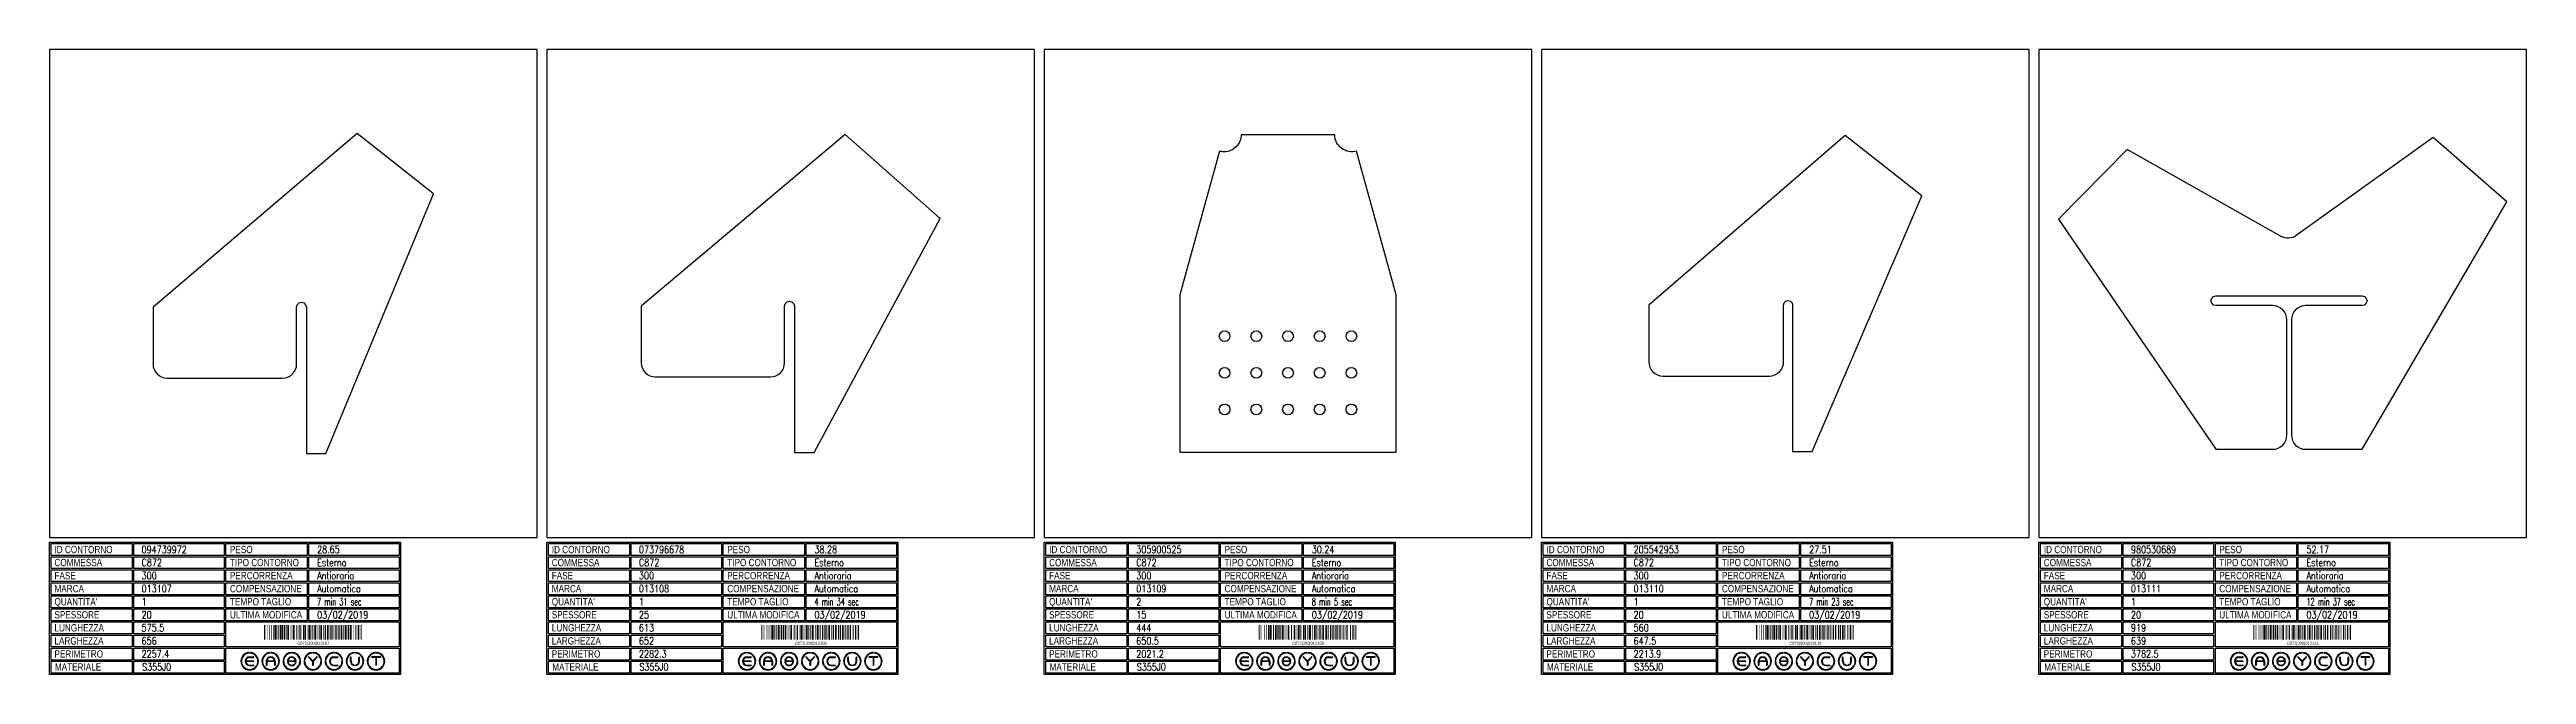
# Model space of a CAD drawing. Header units: millimetres. Extents: x 10000 to 53102, y 10000 to 35064.
# Drawn here: x 10000 to 15080, y 16405 to 17686 of the extents above; entities that cross this region are included whole.
import ezdxf
from ezdxf.enums import TextEntityAlignment as Align

# ---------------------------------------------------------------- set-up
doc = ezdxf.new("R2010")
doc.units = ezdxf.units.MM
doc.styles.add('EasyCutStyle', font='romans.shx', dxfattribs={"width": 0.8})
doc.styles.add('EasyCutStyle1', font='arial.ttf', dxfattribs={"width": 0.8})

# ---------------------------------------------------------------- blocks, each defined once
blk = doc.blocks.new('BlockShape01')
at = {"color": 253}
blk.add_lwpolyline([(0, 0), (720, 0), (720, -271), (0, -271)], close=True, dxfattribs=at)
at = {"color": 2}
for points in [[(3, -2.9), (169.3, -2.9), (169.3, -27.3), (3, -27.3)], [(3, -2.9), (169.3, -2.9), (169.3, -27.3), (3, -27.3)], [(3, -29.6), (169.3, -29.6), (169.3, -54), (3, -54)], [(361.9, -2.9), (528.3, -2.9), (528.3, -27.3), (361.9, -27.3)], [(361.9, -29.6), (528.3, -29.6), (528.3, -54), (361.9, -54)], [(3, -56.4), (169.3, -56.4), (169.3, -80.8), (3, -80.8)], [(3, -83.1), (169.3, -83.1), (169.3, -107.6), (3, -107.6)], [(361.9, -56.4), (528.3, -56.4), (528.3, -80.8), (361.9, -80.8)], [(361.9, -83.1), (528.3, -83.1), (528.3, -107.6), (361.9, -107.6)], [(3, -109.9), (169.3, -109.9), (169.3, -134.3), (3, -134.3)], [(3, -136.7), (169.3, -136.7), (169.3, -161.1), (3, -161.1)], [(361.9, -109.9), (528.3, -109.9), (528.3, -134.3), (361.9, -134.3)], [(361.9, -136.7), (528.3, -136.7), (528.3, -161.1), (361.9, -161.1)], [(3, -163.4), (169.3, -163.4), (169.3, -187.9), (3, -187.9)], [(3, -190.2), (169.3, -190.2), (169.3, -214.6), (3, -214.6)], [(3, -217), (169.3, -217), (169.3, -241.4), (3, -241.4)], [(3, -243.7), (169.3, -243.7), (169.3, -268.1), (3, -268.1)]]:
    blk.add_lwpolyline(points, close=True, dxfattribs=at)
at = {"color": 1}
for points in [[(172.7, -2.9), (358.1, -2.9), (358.1, -27.3), (172.7, -27.3)], [(172.7, -29.6), (358.1, -29.6), (358.1, -54), (172.7, -54)], [(531.6, -2.9), (717, -2.9), (717, -27.3), (531.6, -27.3)], [(531.6, -29.6), (717, -29.6), (717, -54), (531.6, -54)], [(172.7, -56.4), (358.1, -56.4), (358.1, -80.8), (172.7, -80.8)], [(172.7, -83.1), (358.1, -83.1), (358.1, -107.6), (172.7, -107.6)], [(531.6, -56.4), (717, -56.4), (717, -80.8), (531.6, -80.8)], [(531.6, -83.1), (717, -83.1), (717, -107.6), (531.6, -107.6)], [(172.7, -109.9), (358.1, -109.9), (358.1, -134.3), (172.7, -134.3)], [(172.7, -136.7), (358.1, -136.7), (358.1, -161.1), (172.7, -161.1)], [(531.6, -109.9), (717, -109.9), (717, -134.3), (531.6, -134.3)], [(531.6, -136.7), (717, -136.7), (717, -161.1), (531.6, -161.1)], [(172.7, -163.4), (358.1, -163.4), (358.1, -187.9), (172.7, -187.9)], [(172.7, -190.2), (358.1, -190.2), (358.1, -214.6), (172.7, -214.6)], [(361.9, -163.4), (717, -163.4), (717, -214.6), (361.9, -214.6)], [(172.7, -217), (358.1, -217), (358.1, -241.4), (172.7, -241.4)], [(172.7, -243.7), (358.1, -243.7), (358.1, -268.1), (172.7, -268.1)], [(361.9, -217), (717, -217), (717, -268.1), (361.9, -268.1)]]:
    blk.add_lwpolyline(points, close=True, dxfattribs=at)
at = {"color": 161, "style": 'EasyCutStyle1', "width": 0.8}
for s, p in [('COMMESSA', (10.1, -49.1)), ('ID CONTORNO', (10.1, -22.4)), ('TIPO CONTORNO', (370, -49.1)), ('PESO', (370, -22.4)), ('FASE', (10.1, -75.9)), ('MARCA', (10.1, -102.6)), ('COMPENSAZIONE', (370, -102.6)), ('PERCORRENZA', (370, -75.9)), ("QUANTITA'", (10.1, -129.4)), ('SPESSORE', (10.1, -156.2)), ('TEMPO TAGLIO', (370, -129.4)), ('ULTIMA MODIFICA', (370, -156.2)), ('LUNGHEZZA', (10.1, -182.9)), ('LARGHEZZA', (10.1, -209.7)), ('PERIMETRO', (10.1, -236.5)), ('MATERIALE', (11, -263.2))]:
    blk.add_text(s, height=15, dxfattribs=at).set_placement(p)
at = {"style": 'EasyCutStyle'}
for tag, p, width in [('ORDERSHAPE', (188.9, -49.1), 0.8), ('IDSHAPE', (188.9, -22.4), 0.8), ('TYPESHAPE', (548.8, -49.1), 0.8), ('WEIGTHSHAPE', (548.8, -22.4), 0.8), ('PHASESHAPE', (188.9, -75.9), 0.8), ('MKSHAPE', (188.9, -102.6), 0.8), ('JOUSHAPE', (548.8, -75.9), 0.8), ('COMPSHAPE', (548.8, -102.6), 0.8), ('TKSHAPE', (188.9, -156.2), 0.8), ('QTASHAPE', (188.9, -129.4), 0.8), ('TIMECUTSHAPE', (548.8, -129.4), 0.65), ('LASTMODIFYSHAPE', (548.8, -156.2), 0.8), ('LENGTHSHAPE', (188.9, -182.9), 0.8), ('HEIGHTSHAPE', (188.9, -209.7), 0.8), ('PERIMETERSHAPE', (188.9, -236.5), 0.8), ('MATSHAPE', (189.8, -263.2), 0.8)]:
    blk.add_attdef(tag, p, '', height=15, dxfattribs=dict(at, width=width))
blk = doc.blocks.new('Logo')
for color, points in [(140, [(-144.9, -7.2, -1), (-145.9, -7.6, -0.520567), (-131.2, 17.9, -1), (-131.1, 16.9, 0.520567)]), (256, [(-121.7, 0.5), (-137.5, 0.5, -0.394366), (-129.6, 7.9), (-121.7, 7.9, 1), (-121.7, 9), (-129.6, 9, 1), (-129.6, -9), (-121.7, -9, 1), (-121.7, -7.9), (-129.6, -7.9, -0.394366), (-137.5, -0.5), (-121.7, -0.5, 1)]), (140, [(-114.3, -7.2, 1), (-113.3, -7.6, 0.520567), (-128, 17.9, 0.916853), (-128.2, 16.9, 0.043377), (-128.1, 16.9, -0.520567)]), (140, [(-101.7, -7.2, -1), (-102.7, -7.6, -0.520567), (-88, 17.9, -1), (-87.9, 16.9, 0.520567)]), (140, [(-71.1, -7.2, 1), (-70.1, -7.6, 0.520567), (-84.8, 17.9, 1), (-84.9, 16.9, -0.520567)]), (140, [(-58.5, -7.2, -1), (-59.5, -7.6, -0.520567), (-44.8, 17.9, -1), (-44.7, 16.9, 0.520567)]), (256, [(-36.6, -0.5, -0.486114), (-35.5, -1.9, -0.776377), (-50.9, -2, 1), (-51.9, -2.3, 0.776377), (-34.5, -2.1, 0.486114), (-36.6, 0.5), (-49.8, 0.5, -0.486114), (-50.9, 1.9, -0.776377), (-35.5, 2, 1), (-34.5, 2.3, 0.776377), (-51.9, 2.1, 0.486114), (-49.8, -0.5)]), (140, [(-27.9, -7.2, 1), (-26.9, -7.6, 0.520567), (-41.6, 17.9, 1), (-41.7, 16.9, -0.520567)]), (140, [(-15.3, -7.2, -1), (-16.3, -7.6, -0.520567), (-1.6, 17.9, -1), (-1.5, 16.9, 0.520567)]), (256, [(0, 0.8), (-8.1, 8.8, 1), (-8.8, 8.1), (-0.5, -0.2), (-0.5, -7.9, 1), (0.5, -7.9), (0.5, -0.2), (8.8, 8.1, 1), (8.1, 8.8)]), (140, [(15.3, -7.2, 1), (16.3, -7.6, 0.520567), (1.6, 17.9, 1), (1.5, 16.9, -0.520567)]), (140, [(27.9, -7.2, -1), (26.9, -7.6, -0.520567), (41.6, 17.9, -1), (41.7, 16.9, 0.520567)]), (256, [(43.2, -9), (51.1, -9, 1), (51.1, -7.9), (43.2, -7.9, -1), (43.2, 7.9), (51.1, 7.9, 1), (51.1, 9), (43.2, 9, 1)]), (140, [(58.5, -7.2, 1), (59.5, -7.6, 0.520567), (44.8, 17.9, 1), (44.7, 16.9, -0.520567)]), (140, [(71.1, -7.2, -1), (70.1, -7.6, -0.520567), (84.8, 17.9, -1), (84.9, 16.9, 0.520567)]), (256, [(78.5, 0), (78.5, 7.9, 1), (77.4, 7.9), (77.4, 0, 1), (95.4, 0), (95.4, 7.9, 1), (94.3, 7.9), (94.3, 0, -1)]), (140, [(101.7, -7.2, 1), (102.7, -7.6, 0.520567), (88, 17.9, 1), (87.9, 16.9, -0.520567)]), (140, [(114.3, -7.2, -1), (113.3, -7.6, -0.520567), (128, 17.9, -1), (128.1, 16.9, 0.520567)]), (256, [(121.1, 9, 1), (121.1, 7.9), (129.1, 7.9), (129.1, -7.9, 1), (130.1, -7.9), (130.1, 7.9), (138.1, 7.9, 1), (138.1, 9)]), (140, [(144.9, -7.2, 1), (145.9, -7.6, 0.520567), (131.2, 17.9, 1), (131.1, 16.9, -0.520567)]), (140, [(-114.9, -10.3, 1), (-115.7, -9.7, -0.520567), (-143.5, -9.7, 1), (-144.3, -10.3, 0.520567)]), (140, [(-71.7, -10.3, 1), (-72.5, -9.7, -0.520567), (-100.3, -9.7, 1), (-101.1, -10.3, 0.520567)]), (140, [(-28.5, -10.3, 1), (-29.3, -9.7, -0.520567), (-57.1, -9.7, 1), (-57.9, -10.3, 0.520567)]), (140, [(14.7, -10.3, 1), (13.9, -9.7, -0.520567), (-13.9, -9.7, 1), (-14.7, -10.3, 0.520567)]), (140, [(57.9, -10.3, 1), (57.1, -9.7, -0.520567), (29.3, -9.7, 1), (28.5, -10.3, 0.520567)]), (140, [(101.1, -10.3, 1), (100.3, -9.7, -0.520567), (72.5, -9.7, 1), (71.7, -10.3, 0.520567)]), (140, [(144.3, -10.3, 1), (143.5, -9.7, -0.520567), (115.7, -9.7, 1), (114.9, -10.3, 0.520567)])]:
    blk.add_hatch(color=color).paths.add_polyline_path(points)
h = blk.add_hatch(color=256)
h.paths.add_polyline_path([(-78.5, -0.5), (-78.5, -7.9, 1), (-77.4, -7.9), (-77.4, 0, 1), (-95.4, 0), (-95.4, -7.9, 1), (-94.3, -7.9), (-94.3, -0.5)])
h.paths.add_polyline_path([(-94.3, 0.5, -0.933992), (-78.5, 0.5)], flags=16)
for p, q in [((-121.7, 0.5), (-137.5, 0.5)), ((-129.6, 9), (-121.7, 9)), ((-129.6, 7.9), (-121.7, 7.9)), ((-95.4, 0), (-95.4, -7.9)), ((-78.5, 0.5), (-94.3, 0.5)), ((-77.4, 0), (-77.4, -7.9)), ((-36.6, 0.5), (-49.8, 0.5)), ((-0.5, -0.2), (-8.8, 8.1)), ((0, 0.8), (-8.1, 8.8)), ((0, 0.8), (8.1, 8.8)), ((0.5, -0.2), (8.8, 8.1)), ((43.2, 9), (51.1, 9)), ((43.2, 7.9), (51.1, 7.9)), ((77.4, 0), (77.4, 7.9)), ((78.5, 0), (78.5, 7.9)), ((94.3, 0), (94.3, 7.9)), ((95.4, 0), (95.4, 7.9)), ((138.1, 9), (121.1, 9)), ((129.1, 7.9), (121.1, 7.9)), ((129.1, 7.9), (129.1, -7.9)), ((130.1, 7.9), (130.1, -7.9)), ((138.1, 7.9), (130.1, 7.9)), ((-121.7, -0.5), (-137.5, -0.5)), ((-129.6, -7.9), (-121.7, -7.9)), ((-129.6, -9), (-121.7, -9)), ((-94.3, -0.5), (-94.3, -7.9)), ((-78.5, -0.5), (-94.3, -0.5)), ((-78.5, -0.5), (-78.5, -7.9)), ((-36.6, -0.5), (-49.8, -0.5)), ((-0.5, -0.2), (-0.5, -7.9)), ((0.5, -0.2), (0.5, -7.9)), ((43.2, -7.9), (51.1, -7.9)), ((43.2, -9), (51.1, -9))]:
    blk.add_line(p, q)
at = {"color": 140}
for centre, radius, start, end in [((-129.6, 0), 18, 95, 205), ((-129.6, 0), 16.9, 95, 205), ((-131.1, 17.4), 0.54, 275, 95), ((-128.1, 17.4), 0.54, 85, 265), ((-129.6, 0), 16.9, 335, 85), ((-129.6, 0), 18, 335, 85), ((-86.4, 0), 18, 95, 205), ((-86.4, 0), 16.9, 95, 205), ((-87.9, 17.4), 0.54, 275, 95), ((-84.9, 17.4), 0.54, 85, 265), ((-86.4, 0), 16.9, 335, 85), ((-86.4, 0), 18, 335, 85), ((-43.2, 0), 18, 95, 205), ((-43.2, 0), 16.9, 95, 205), ((-44.7, 17.4), 0.54, 275, 95), ((-41.7, 17.4), 0.54, 85, 265), ((-43.2, 0), 16.9, 335, 85), ((-43.2, 0), 18, 335, 85), ((0, 0), 18, 95, 205), ((0, 0), 16.9, 95, 205), ((-1.5, 17.4), 0.54, 275, 95), ((1.5, 17.4), 0.54, 85, 265), ((0, 0), 16.9, 335, 85), ((0, 0), 18, 335, 85), ((43.2, 0), 18, 95, 205), ((43.2, 0), 16.9, 95, 205), ((41.7, 17.4), 0.54, 275, 95), ((44.7, 17.4), 0.54, 85, 265), ((43.2, 0), 16.9, 335, 85), ((43.2, 0), 18, 335, 85), ((86.4, 0), 18, 95, 205), ((86.4, 0), 16.9, 95, 205), ((84.9, 17.4), 0.54, 275, 95), ((87.9, 17.4), 0.54, 85, 265), ((86.4, 0), 16.9, 335, 85), ((86.4, 0), 18, 335, 85), ((129.6, 0), 18, 95, 205), ((129.6, 0), 16.9, 95, 205), ((128.1, 17.4), 0.54, 275, 95), ((131.1, 17.4), 0.54, 85, 265), ((129.6, 0), 16.9, 335, 85), ((129.6, 0), 18, 335, 85), ((-145.4, -7.4), 0.54, 205, 25), ((-143.9, -10), 0.54, 35, 215), ((-129.6, 0), 18, 215, 325), ((-129.6, 0), 16.9, 215, 325), ((-115.3, -10), 0.54, 325, 145), ((-113.8, -7.4), 0.54, 155, 335), ((-102.2, -7.4), 0.54, 205, 25), ((-100.7, -10), 0.54, 35, 215), ((-86.4, 0), 18, 215, 325), ((-86.4, 0), 16.9, 215, 325), ((-72.1, -10), 0.54, 325, 145), ((-70.6, -7.4), 0.54, 155, 335), ((-59, -7.4), 0.54, 205, 25), ((-57.5, -10), 0.54, 35, 215), ((-43.2, 0), 18, 215, 325), ((-43.2, 0), 16.9, 215, 325), ((-28.9, -10), 0.54, 325, 145), ((-27.4, -7.4), 0.54, 155, 335), ((-15.8, -7.4), 0.54, 205, 25), ((-14.3, -10), 0.54, 35, 215), ((0, 0), 18, 215, 325), ((0, 0), 16.9, 215, 325), ((14.3, -10), 0.54, 325, 145), ((15.8, -7.4), 0.54, 155, 335), ((27.4, -7.4), 0.54, 205, 25), ((28.9, -10), 0.54, 35, 215), ((43.2, 0), 18, 215, 325), ((43.2, 0), 16.9, 215, 325), ((57.5, -10), 0.54, 325, 145), ((59, -7.4), 0.54, 155, 335), ((70.6, -7.4), 0.54, 205, 25), ((72.1, -10), 0.54, 35, 215), ((86.4, 0), 18, 215, 325), ((86.4, 0), 16.9, 215, 325), ((100.7, -10), 0.54, 325, 145), ((102.2, -7.4), 0.54, 155, 335), ((113.8, -7.4), 0.54, 205, 25), ((115.3, -10), 0.54, 35, 215), ((129.6, 0), 18, 215, 325), ((129.6, 0), 16.9, 215, 325), ((143.9, -10), 0.54, 325, 145), ((145.4, -7.4), 0.54, 155, 335)]:
    blk.add_arc(centre, radius, start, end, dxfattribs=at)
for centre, radius, start, end in [((-129.6, 0), 9, 90, 270), ((-129.6, 0), 7.92, 90, 176.0904), ((-121.7, 8.5), 0.54, 270, 90), ((-121.7, 0), 0.54, 270, 90), ((-86.4, 0), 9, 0, 180), ((-86.4, 0), 7.92, 3.9096, 176.0904), ((-49.8, 1.6), 2.16, 166.2998, 270), ((-43.2, 0), 9, 15, 166.2998), ((-43.2, 0), 7.92, 15, 166.2998), ((-49.8, 1.6), 1.08, 166.2998, 270), ((-36.6, -1.6), 2.16, 346.2998, 90), ((-35, 2.2), 0.54, 195, 15), ((-8.5, 8.5), 0.54, 45, 225), ((8.5, 8.5), 0.54, 315, 135), ((43.2, 0), 9, 90, 270), ((43.2, 0), 7.92, 90, 270), ((51.1, 8.5), 0.54, 270, 90), ((77.9, 7.9), 0.54, 0, 180), ((86.4, 0), 9, 180, 0), ((86.4, 0), 7.92, 180, 0), ((94.9, 7.9), 0.54, 0, 180), ((121.1, 8.5), 0.54, 90, 270), ((138.1, 8.5), 0.54, 270, 90), ((-129.6, 0), 7.92, 183.9096, 270), ((-121.7, -8.5), 0.54, 270, 90), ((-94.9, -7.9), 0.54, 180, 0), ((-77.9, -7.9), 0.54, 180, 0), ((-51.4, -2.2), 0.54, 15, 195), ((-43.2, 0), 9, 195, 346.2998), ((-43.2, 0), 7.92, 195, 346.2998), ((-36.6, -1.6), 1.08, 346.2998, 90), ((0, -7.9), 0.54, 180, 0), ((51.1, -8.5), 0.54, 270, 90), ((129.6, -7.9), 0.54, 180, 0)]:
    blk.add_arc(centre, radius, start, end)
blk = doc.blocks.new('094739972_128', base_point=(327.7, -392))
at = {"linetype": 'Continuous'}
for points, const_width in [([(328.7, -392), (328.7, -362)], 2), ([(331.2, -392), (331.2, -362)], 1), ([(334.2, -392), (334.2, -362)], 1), ([(339.2, -392), (339.2, -362)], 1), ([(343.2, -392), (343.2, -362)], 1), ([(347.7, -392), (347.7, -362)], 2), ([(351.2, -392), (351.2, -362)], 3), ([(354.2, -392), (354.2, -362)], 1), ([(357.7, -392), (357.7, -362)], 2), ([(362.2, -392), (362.2, -362)], 3), ([(365.7, -392), (365.7, -362)], 2), ([(369.2, -392), (369.2, -362)], 3), ([(372.7, -392), (372.7, -362)], 2), ([(377.2, -392), (377.2, -362)], 3), ([(381.2, -392), (381.2, -362)], 1), ([(383.2, -392), (383.2, -362)], 1), ([(385.2, -392), (385.2, -362)], 1), ([(388.7, -392), (388.7, -362)], 4), ([(394.7, -392), (394.7, -362)], 2), ([(398.2, -392), (398.2, -362)], 1), ([(401.2, -392), (401.2, -362)], 3), ([(405.2, -392), (405.2, -362)], 1), ([(409.2, -392), (409.2, -362)], 3), ([(412.7, -392), (412.7, -362)], 2), ([(416.2, -392), (416.2, -362)], 1), ([(420.2, -392), (420.2, -362)], 3), ([(423.7, -392), (423.7, -362)], 2), ([(427.2, -392), (427.2, -362)], 1), ([(429.2, -392), (429.2, -362)], 1), ([(432.7, -392), (432.7, -362)], 4), ([(438.2, -392), (438.2, -362)], 1), ([(442.2, -392), (442.2, -362)], 3), ([(445.7, -392), (445.7, -362)], 2), ([(449.2, -392), (449.2, -362)], 1), ([(453.2, -392), (453.2, -362)], 3), ([(457.7, -392), (457.7, -362)], 2), ([(460.7, -392), (460.7, -362)], 2), ([(464.2, -392), (464.2, -362)], 1), ([(467.2, -392), (467.2, -362)], 3), ([(471.2, -392), (471.2, -362)], 1), ([(475.2, -392), (475.2, -362)], 3), ([(479.7, -392), (479.7, -362)], 2), ([(482.2, -392), (482.2, -362)], 1), ([(486.2, -392), (486.2, -362)], 3), ([(489.7, -392), (489.7, -362)], 2), ([(494.2, -392), (494.2, -362)], 3), ([(497.7, -392), (497.7, -362)], 2), ([(501.2, -392), (501.2, -362)], 3), ([(504.7, -392), (504.7, -362)], 2), ([(507.2, -392), (507.2, -362)], 1), ([(511.2, -392), (511.2, -362)], 1), ([(515.7, -392), (515.7, -362)], 2), ([(521.2, -392), (521.2, -362)], 3), ([(524.2, -392), (524.2, -362)], 1), ([(526.7, -392), (526.7, -362)], 2)]:
    blk.add_lwpolyline(points, dxfattribs=dict(at, const_width=const_width))
blk.add_text('C872|300|013107', height=6).set_placement((428.7, -402.5), align=Align.CENTER)
blk = doc.blocks.new('073796678_128', base_point=(346.5, -394))
at = {"linetype": 'Continuous'}
for points, const_width in [([(347.5, -394), (347.5, -364)], 2), ([(350, -394), (350, -364)], 1), ([(353, -394), (353, -364)], 1), ([(358, -394), (358, -364)], 1), ([(362, -394), (362, -364)], 1), ([(366.5, -394), (366.5, -364)], 2), ([(370, -394), (370, -364)], 3), ([(373, -394), (373, -364)], 1), ([(376.5, -394), (376.5, -364)], 2), ([(381, -394), (381, -364)], 3), ([(384.5, -394), (384.5, -364)], 2), ([(388, -394), (388, -364)], 3), ([(391.5, -394), (391.5, -364)], 2), ([(396, -394), (396, -364)], 3), ([(400, -394), (400, -364)], 1), ([(402, -394), (402, -364)], 1), ([(404, -394), (404, -364)], 1), ([(407.5, -394), (407.5, -364)], 4), ([(413.5, -394), (413.5, -364)], 2), ([(417, -394), (417, -364)], 1), ([(420, -394), (420, -364)], 3), ([(424, -394), (424, -364)], 1), ([(428, -394), (428, -364)], 3), ([(431.5, -394), (431.5, -364)], 2), ([(435, -394), (435, -364)], 1), ([(439, -394), (439, -364)], 3), ([(442.5, -394), (442.5, -364)], 2), ([(446, -394), (446, -364)], 1), ([(448, -394), (448, -364)], 1), ([(451.5, -394), (451.5, -364)], 4), ([(457, -394), (457, -364)], 1), ([(461, -394), (461, -364)], 3), ([(464.5, -394), (464.5, -364)], 2), ([(468, -394), (468, -364)], 1), ([(472, -394), (472, -364)], 3), ([(476.5, -394), (476.5, -364)], 2), ([(479.5, -394), (479.5, -364)], 2), ([(483, -394), (483, -364)], 1), ([(486, -394), (486, -364)], 3), ([(490, -394), (490, -364)], 1), ([(494, -394), (494, -364)], 3), ([(498.5, -394), (498.5, -364)], 2), ([(501, -394), (501, -364)], 1), ([(505, -394), (505, -364)], 3), ([(508.5, -394), (508.5, -364)], 2), ([(513, -394), (513, -364)], 3), ([(516, -394), (516, -364)], 1), ([(519.5, -394), (519.5, -364)], 2), ([(524, -394), (524, -364)], 3), ([(527, -394), (527, -364)], 1), ([(529.5, -394), (529.5, -364)], 2), ([(534.5, -394), (534.5, -364)], 2), ([(540, -394), (540, -364)], 3), ([(543, -394), (543, -364)], 1), ([(545.5, -394), (545.5, -364)], 2)]:
    blk.add_lwpolyline(points, dxfattribs=dict(at, const_width=const_width))
blk.add_text('C872|300|013108', height=6).set_placement((447.5, -404.5), align=Align.CENTER)
blk = doc.blocks.new('305900525_128', base_point=(262, -394.7))
at = {"linetype": 'Continuous'}
for points, const_width in [([(263, -394.7), (263, -364.7)], 2), ([(265.5, -394.7), (265.5, -364.7)], 1), ([(268.5, -394.7), (268.5, -364.7)], 1), ([(273.5, -394.7), (273.5, -364.7)], 1), ([(277.5, -394.7), (277.5, -364.7)], 1), ([(282, -394.7), (282, -364.7)], 2), ([(285.5, -394.7), (285.5, -364.7)], 3), ([(288.5, -394.7), (288.5, -364.7)], 1), ([(292, -394.7), (292, -364.7)], 2), ([(296.5, -394.7), (296.5, -364.7)], 3), ([(300, -394.7), (300, -364.7)], 2), ([(303.5, -394.7), (303.5, -364.7)], 3), ([(307, -394.7), (307, -364.7)], 2), ([(311.5, -394.7), (311.5, -364.7)], 3), ([(315.5, -394.7), (315.5, -364.7)], 1), ([(317.5, -394.7), (317.5, -364.7)], 1), ([(319.5, -394.7), (319.5, -364.7)], 1), ([(323, -394.7), (323, -364.7)], 4), ([(329, -394.7), (329, -364.7)], 2), ([(332.5, -394.7), (332.5, -364.7)], 1), ([(335.5, -394.7), (335.5, -364.7)], 3), ([(339.5, -394.7), (339.5, -364.7)], 1), ([(343.5, -394.7), (343.5, -364.7)], 3), ([(347, -394.7), (347, -364.7)], 2), ([(350.5, -394.7), (350.5, -364.7)], 1), ([(354.5, -394.7), (354.5, -364.7)], 3), ([(358, -394.7), (358, -364.7)], 2), ([(361.5, -394.7), (361.5, -364.7)], 1), ([(363.5, -394.7), (363.5, -364.7)], 1), ([(367, -394.7), (367, -364.7)], 4), ([(372.5, -394.7), (372.5, -364.7)], 1), ([(376.5, -394.7), (376.5, -364.7)], 3), ([(380, -394.7), (380, -364.7)], 2), ([(383.5, -394.7), (383.5, -364.7)], 1), ([(387.5, -394.7), (387.5, -364.7)], 3), ([(392, -394.7), (392, -364.7)], 2), ([(395, -394.7), (395, -364.7)], 2), ([(398.5, -394.7), (398.5, -364.7)], 1), ([(401.5, -394.7), (401.5, -364.7)], 3), ([(405.5, -394.7), (405.5, -364.7)], 1), ([(409.5, -394.7), (409.5, -364.7)], 3), ([(414, -394.7), (414, -364.7)], 2), ([(416.5, -394.7), (416.5, -364.7)], 1), ([(420.5, -394.7), (420.5, -364.7)], 3), ([(424, -394.7), (424, -364.7)], 2), ([(428.5, -394.7), (428.5, -364.7)], 3), ([(432.5, -394.7), (432.5, -364.7)], 1), ([(435, -394.7), (435, -364.7)], 2), ([(438.5, -394.7), (438.5, -364.7)], 1), ([(441, -394.7), (441, -364.7)], 2), ([(444.5, -394.7), (444.5, -364.7)], 1), ([(450, -394.7), (450, -364.7)], 2), ([(455.5, -394.7), (455.5, -364.7)], 3), ([(458.5, -394.7), (458.5, -364.7)], 1), ([(461, -394.7), (461, -364.7)], 2)]:
    blk.add_lwpolyline(points, dxfattribs=dict(at, const_width=const_width))
blk.add_text('C872|300|013109', height=6).set_placement((363, -405.2), align=Align.CENTER)
blk = doc.blocks.new('205542953_128', base_point=(320, -396.2))
at = {"linetype": 'Continuous'}
for points, const_width in [([(321, -396.2), (321, -366.2)], 2), ([(323.5, -396.2), (323.5, -366.2)], 1), ([(326.5, -396.2), (326.5, -366.2)], 1), ([(331.5, -396.2), (331.5, -366.2)], 1), ([(335.5, -396.2), (335.5, -366.2)], 1), ([(340, -396.2), (340, -366.2)], 2), ([(343.5, -396.2), (343.5, -366.2)], 3), ([(346.5, -396.2), (346.5, -366.2)], 1), ([(350, -396.2), (350, -366.2)], 2), ([(354.5, -396.2), (354.5, -366.2)], 3), ([(358, -396.2), (358, -366.2)], 2), ([(361.5, -396.2), (361.5, -366.2)], 3), ([(365, -396.2), (365, -366.2)], 2), ([(369.5, -396.2), (369.5, -366.2)], 3), ([(373.5, -396.2), (373.5, -366.2)], 1), ([(375.5, -396.2), (375.5, -366.2)], 1), ([(377.5, -396.2), (377.5, -366.2)], 1), ([(381, -396.2), (381, -366.2)], 4), ([(387, -396.2), (387, -366.2)], 2), ([(390.5, -396.2), (390.5, -366.2)], 1), ([(393.5, -396.2), (393.5, -366.2)], 3), ([(397.5, -396.2), (397.5, -366.2)], 1), ([(401.5, -396.2), (401.5, -366.2)], 3), ([(405, -396.2), (405, -366.2)], 2), ([(408.5, -396.2), (408.5, -366.2)], 1), ([(412.5, -396.2), (412.5, -366.2)], 3), ([(416, -396.2), (416, -366.2)], 2), ([(419.5, -396.2), (419.5, -366.2)], 1), ([(421.5, -396.2), (421.5, -366.2)], 1), ([(425, -396.2), (425, -366.2)], 4), ([(430.5, -396.2), (430.5, -366.2)], 1), ([(434.5, -396.2), (434.5, -366.2)], 3), ([(438, -396.2), (438, -366.2)], 2), ([(441.5, -396.2), (441.5, -366.2)], 1), ([(445.5, -396.2), (445.5, -366.2)], 3), ([(450, -396.2), (450, -366.2)], 2), ([(453, -396.2), (453, -366.2)], 2), ([(456.5, -396.2), (456.5, -366.2)], 1), ([(459.5, -396.2), (459.5, -366.2)], 3), ([(463.5, -396.2), (463.5, -366.2)], 1), ([(467.5, -396.2), (467.5, -366.2)], 3), ([(472, -396.2), (472, -366.2)], 2), ([(474.5, -396.2), (474.5, -366.2)], 1), ([(478.5, -396.2), (478.5, -366.2)], 3), ([(483, -396.2), (483, -366.2)], 2), ([(485.5, -396.2), (485.5, -366.2)], 1), ([(489.5, -396.2), (489.5, -366.2)], 3), ([(493, -396.2), (493, -366.2)], 2), ([(497, -396.2), (497, -366.2)], 2), ([(500.5, -396.2), (500.5, -366.2)], 3), ([(503.5, -396.2), (503.5, -366.2)], 1), ([(508, -396.2), (508, -366.2)], 2), ([(513.5, -396.2), (513.5, -366.2)], 3), ([(516.5, -396.2), (516.5, -366.2)], 1), ([(519, -396.2), (519, -366.2)], 2)]:
    blk.add_lwpolyline(points, dxfattribs=dict(at, const_width=const_width))
blk.add_text('C872|300|013110', height=6).set_placement((421, -406.8), align=Align.CENTER)
blk = doc.blocks.new('980530689_128', base_point=(499.5, -400.5))
at = {"linetype": 'Continuous'}
for points, const_width in [([(500.5, -400.5), (500.5, -370.5)], 2), ([(503, -400.5), (503, -370.5)], 1), ([(506, -400.5), (506, -370.5)], 1), ([(511, -400.5), (511, -370.5)], 1), ([(515, -400.5), (515, -370.5)], 1), ([(519.5, -400.5), (519.5, -370.5)], 2), ([(523, -400.5), (523, -370.5)], 3), ([(526, -400.5), (526, -370.5)], 1), ([(529.5, -400.5), (529.5, -370.5)], 2), ([(534, -400.5), (534, -370.5)], 3), ([(537.5, -400.5), (537.5, -370.5)], 2), ([(541, -400.5), (541, -370.5)], 3), ([(544.5, -400.5), (544.5, -370.5)], 2), ([(549, -400.5), (549, -370.5)], 3), ([(553, -400.5), (553, -370.5)], 1), ([(555, -400.5), (555, -370.5)], 1), ([(557, -400.5), (557, -370.5)], 1), ([(560.5, -400.5), (560.5, -370.5)], 4), ([(566.5, -400.5), (566.5, -370.5)], 2), ([(570, -400.5), (570, -370.5)], 1), ([(573, -400.5), (573, -370.5)], 3), ([(577, -400.5), (577, -370.5)], 1), ([(581, -400.5), (581, -370.5)], 3), ([(584.5, -400.5), (584.5, -370.5)], 2), ([(588, -400.5), (588, -370.5)], 1), ([(592, -400.5), (592, -370.5)], 3), ([(595.5, -400.5), (595.5, -370.5)], 2), ([(599, -400.5), (599, -370.5)], 1), ([(601, -400.5), (601, -370.5)], 1), ([(604.5, -400.5), (604.5, -370.5)], 4), ([(610, -400.5), (610, -370.5)], 1), ([(614, -400.5), (614, -370.5)], 3), ([(617.5, -400.5), (617.5, -370.5)], 2), ([(621, -400.5), (621, -370.5)], 1), ([(625, -400.5), (625, -370.5)], 3), ([(629.5, -400.5), (629.5, -370.5)], 2), ([(632.5, -400.5), (632.5, -370.5)], 2), ([(636, -400.5), (636, -370.5)], 1), ([(639, -400.5), (639, -370.5)], 3), ([(643, -400.5), (643, -370.5)], 1), ([(647, -400.5), (647, -370.5)], 3), ([(651.5, -400.5), (651.5, -370.5)], 2), ([(654, -400.5), (654, -370.5)], 1), ([(658, -400.5), (658, -370.5)], 3), ([(662.5, -400.5), (662.5, -370.5)], 2), ([(665, -400.5), (665, -370.5)], 1), ([(669, -400.5), (669, -370.5)], 3), ([(673.5, -400.5), (673.5, -370.5)], 2), ([(676, -400.5), (676, -370.5)], 1), ([(679, -400.5), (679, -370.5)], 1), ([(684.5, -400.5), (684.5, -370.5)], 2), ([(687.5, -400.5), (687.5, -370.5)], 2), ([(693, -400.5), (693, -370.5)], 3), ([(696, -400.5), (696, -370.5)], 1), ([(698.5, -400.5), (698.5, -370.5)], 2)]:
    blk.add_lwpolyline(points, dxfattribs=dict(at, const_width=const_width))
blk.add_text('C872|300|013111', height=6).set_placement((600.5, -411), align=Align.CENTER)

msp = doc.modelspace()

# ---------------------------------------------------------------- linework, layer by layer
for p, q in [((11000, 17686), (10000, 17686)), ((10000, 17686), (10000, 16686)), ((11000, 16686), (11000, 17686)), ((12020, 17686), (11020, 17686)), ((11020, 17686), (11020, 16686)), ((12020, 16686), (12020, 17686)), ((13040, 17686), (12040, 17686)), ((12040, 17686), (12040, 16686)), ((13040, 16686), (13040, 17686)), ((14060, 17686), (13060, 17686)), ((13060, 17686), (13060, 16686)), ((14060, 16686), (14060, 17686)), ((15080, 17686), (14080, 17686)), ((14080, 17686), (14080, 16686)), ((15080, 16686), (15080, 17686)), ((10000, 16686), (11000, 16686)), ((11020, 16686), (12020, 16686)), ((12040, 16686), (13040, 16686)), ((13060, 16686), (14060, 16686)), ((14080, 16686), (15080, 16686))]:
    msp.add_line(p, q)
at = {"color": 2}
for points in [[(10526.8, 16858), (10566.8, 16858), (10787.8, 17390.5), (10630.8, 17514), (10212.3, 17158), (10212.3, 17041.5, 0.414214), (10241.3, 17012.5), (10477.8, 17012.5, 0.414214), (10506.8, 17041.5), (10506.8, 17158), (10507.8, 17163), (10511.8, 17166.5), (10516.8, 17168), (10521.8, 17166.5), (10525.3, 17163), (10526.8, 17158)], [(11528, 16860), (11568, 16860), (11826.5, 17339.5), (11632, 17512), (11213.5, 17160), (11213.5, 17043.5, 0.409216), (11242.5, 17015), (11478.5, 17015, 0.409216), (11507.5, 17043.5), (11507.5, 17160), (11509, 17165), (11512.5, 17169), (11517.5, 17170), (11522.5, 17169), (11526.5, 17165), (11528, 17160)], [(12318, 16860.8), (12762, 16860.8), (12762, 17183.3), (12680.5, 17477.8, -0.495566), (12636, 17511.3), (12444, 17511.3, -0.414214), (12409, 17476.3, -0.072147), (12399.5, 17477.8), (12318, 17183.3)], [(13575, 16862.3), (13615, 16862.3), (13840, 17386.3), (13682.5, 17509.8), (13280, 17162.3), (13280, 17045.8, 0.414214), (13309, 17016.8), (13527.5, 17016.8, 0.414214), (13556.5, 17045.8), (13556.5, 17162.3), (13557.5, 17166.8), (13561, 17170.3), (13565.5, 17171.8), (13570.5, 17170.3), (13574, 17166.8), (13575, 17162.3)], [(14443, 16866.5), (14559.5, 16866.5, 0.414214), (14588.5, 16895.5), (14588.5, 17132, 0.414214), (14559.5, 17161), (14443, 17161), (14438, 17162), (14434.5, 17166), (14433, 17171), (14434.5, 17176), (14438, 17179.5), (14443, 17181), (14743, 17181), (14748, 17179.5), (14751.5, 17176), (14753, 17171), (14751.5, 17166), (14748, 17162), (14743, 17161), (14627, 17161, 0.414214), (14598, 17132), (14598, 16895.5, 0.414214), (14627, 16866.5), (14743, 16866.5), (15039.5, 17374), (14888.5, 17505.5), (14608, 17304.5, -0.290066), (14577, 17303), (14261, 17481), (14120.5, 17338.5)]]:
    msp.add_lwpolyline(points, format="xyb", close=True, dxfattribs=at)
at = {"color": 4}
for centre in [(12410, 17098.3), (12475, 17098.3), (12540, 17098.3), (12605, 17098.3), (12670, 17098.3), (12410, 17023.3), (12475, 17023.3), (12540, 17023.3), (12605, 17023.3), (12670, 17023.3), (12410, 16948.3), (12475, 16948.3), (12540, 16948.3), (12605, 16948.3), (12670, 16948.3)]:
    msp.add_circle(centre, 11, dxfattribs=at)

# ---------------------------------------------------------------- block references
for p, values in [((10000, 16676), {'IDSHAPE': '094739972', 'ORDERSHAPE': 'C872', 'PHASESHAPE': '300', 'MKSHAPE': '013107', 'TKSHAPE': '20', 'LENGTHSHAPE': '575.5', 'HEIGHTSHAPE': '656', 'MATSHAPE': 'S355J0', 'LASTMODIFYSHAPE': '03/02/2019', 'PERIMETERSHAPE': '2257.4', 'WEIGTHSHAPE': '28.65', 'TYPESHAPE': 'Esterno', 'JOUSHAPE': 'Antioraria', 'COMPSHAPE': 'Automatica', 'TIMECUTSHAPE': '7 min 31 sec', 'QTASHAPE': '1'}), ((11020, 16676), {'IDSHAPE': '073796678', 'ORDERSHAPE': 'C872', 'PHASESHAPE': '300', 'MKSHAPE': '013108', 'TKSHAPE': '25', 'LENGTHSHAPE': '613', 'HEIGHTSHAPE': '652', 'MATSHAPE': 'S355J0', 'LASTMODIFYSHAPE': '03/02/2019', 'PERIMETERSHAPE': '2282.3', 'WEIGTHSHAPE': '38.28', 'TYPESHAPE': 'Esterno', 'JOUSHAPE': 'Antioraria', 'COMPSHAPE': 'Automatica', 'TIMECUTSHAPE': '4 min 34 sec', 'QTASHAPE': '1'}), ((12040, 16676), {'IDSHAPE': '305900525', 'ORDERSHAPE': 'C872', 'PHASESHAPE': '300', 'MKSHAPE': '013109', 'TKSHAPE': '15', 'LENGTHSHAPE': '444', 'HEIGHTSHAPE': '650.5', 'MATSHAPE': 'S355J0', 'LASTMODIFYSHAPE': '03/02/2019', 'PERIMETERSHAPE': '2021.2', 'WEIGTHSHAPE': '30.24', 'TYPESHAPE': 'Esterno', 'JOUSHAPE': 'Antioraria', 'COMPSHAPE': 'Automatica', 'TIMECUTSHAPE': '8 min 5 sec', 'QTASHAPE': '2'}), ((13060, 16676), {'IDSHAPE': '205542953', 'ORDERSHAPE': 'C872', 'PHASESHAPE': '300', 'MKSHAPE': '013110', 'TKSHAPE': '20', 'LENGTHSHAPE': '560', 'HEIGHTSHAPE': '647.5', 'MATSHAPE': 'S355J0', 'LASTMODIFYSHAPE': '03/02/2019', 'PERIMETERSHAPE': '2213.9', 'WEIGTHSHAPE': '27.51', 'TYPESHAPE': 'Esterno', 'JOUSHAPE': 'Antioraria', 'COMPSHAPE': 'Automatica', 'TIMECUTSHAPE': '7 min 23 sec', 'QTASHAPE': '1'}), ((14080, 16676), {'IDSHAPE': '980530689', 'ORDERSHAPE': 'C872', 'PHASESHAPE': '300', 'MKSHAPE': '013111', 'TKSHAPE': '20', 'LENGTHSHAPE': '919', 'HEIGHTSHAPE': '639', 'MATSHAPE': 'S355J0', 'LASTMODIFYSHAPE': '03/02/2019', 'PERIMETERSHAPE': '3782.5', 'WEIGTHSHAPE': '52.17', 'TYPESHAPE': 'Esterno', 'JOUSHAPE': 'Antioraria', 'COMPSHAPE': 'Automatica', 'TIMECUTSHAPE': '12 min 37 sec', 'QTASHAPE': '1'})]:
    msp.add_blockref('BlockShape01', p).add_auto_attribs(values)
for name, p in [('094739972_128', (10440, 16476.5)), ('073796678_128', (11460, 16476.5)), ('305900525_128', (12480, 16476.5)), ('205542953_128', (13500, 16476.5)), ('980530689_128', (14520, 16476.5)), ('Logo', (10540, 16432)), ('Logo', (11560, 16432)), ('Logo', (12580, 16432)), ('Logo', (13600, 16432)), ('Logo', (14620, 16432))]:
    msp.add_blockref(name, p)

doc.saveas('drawing.dxf')
